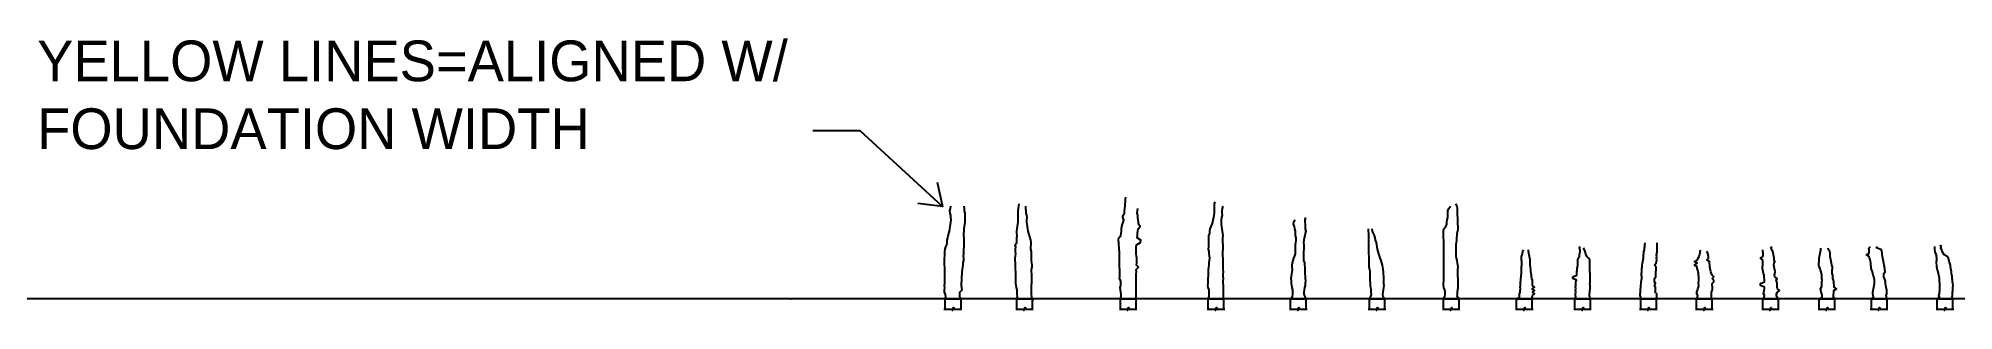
# Model space of a CAD drawing. Header units: feet. Extents: x -751 to 5579, y -2816 to 465.
# Drawn here: x -751 to 2641, y -17 to 465 of the extents above; entities that cross this region are included whole.
import ezdxf

# ---------------------------------------------------------------- set-up
doc = ezdxf.new("R2010")
doc.units = ezdxf.units.FT
doc.header["$MEASUREMENT"] = 0
doc.layers.get('Defpoints').update_dxf_attribs({"color": 6})
doc.layers.add('01_Code', color=2, linetype='Continuous')
doc.layers.add('01_Point', color=7, linetype='Continuous')
doc.dimstyles.get("Standard").update_dxf_attribs({"dimtxt": 0.18, "dimasz": 0.18, "dimexe": 0.18, "dimexo": 0.0625, "dimgap": 0.09, "dimtad": 0, "dimtih": 1, "dimtoh": 1, "dimdec": 4, "dimzin": 0, "dimdsep": 46, "dimtxsty": 'Standard', "dimcen": 0.09, "dimadec": 0, "dimazin": 0, "dimtfac": 1, "dimtdec": 4, "dimtofl": 0, "dimtmove": 0, "dimatfit": 3, "dimfxl": 1, "dimtolj": 1, "dimtzin": 0, "dimarcsym": 0})

msp = doc.modelspace()

# ---------------------------------------------------------------- texts
at = {"layer": '01_Code', "insert": (-753.4, 461.2), "char_height": 72, "attachment_point": 1}
msp.add_mtext_dynamic_manual_height_columns('YELLOW LINES=ALIGNED W/ FOUNDATION WIDTH', width=1600.364, gutter_width=1, heights=[0], dxfattribs=at)

# ---------------------------------------------------------------- blocks, each defined once
blk = doc.blocks.new('XYZBLKS')
at = {"layer": '01_Point'}
blk.add_point((0, 0), dxfattribs=at)
at = {"layer": '01_Code'}
blk.add_attdef('DESC', (0, -1), '', height=0.2, dxfattribs=at)

# ---------------------------------------------------------------- linework, layer by layer
at = {"layer": '01_Code'}
for points in [[(981.9, 4), (982, 4), (982.8, 8), (982.6, 12), (982.2, 16), (982.5, 20), (981.2, 24), (980.5, 28), (980.3, 32), (980.2, 36), (980.1, 40), (980.1, 44), (980, 48), (979.8, 52), (979.7, 56), (979.6, 60), (979.5, 64), (979.2, 68), (979.1, 72), (979, 76), (979.7, 80), (980, 84), (979.7, 88), (979.5, 92), (980.2, 96), (979.1, 100), (981.6, 104), (981.6, 108), (982, 112), (982.2, 116), (981.6, 120), (982.1, 124), (982.5, 128), (982.8, 132), (983.6, 136), (984.1, 140), (984.1, 144), (984.3, 148), (984.3, 152), (984.2, 156), (984.5, 160), (985, 164), (985.3, 168), (986, 172)], [(1165.4, 4), (1165.4, 4), (1166.5, 8), (1166.6, 12), (1166, 16), (1165.5, 20), (1165.1, 24), (1165.9, 28), (1165.9, 32), (1165.9, 36), (1163.9, 40), (1164.1, 44), (1164.1, 48), (1164.1, 52), (1164.1, 56), (1163.9, 60), (1163.9, 64), (1163.9, 68), (1163.9, 72), (1163.7, 76), (1163.6, 80), (1163.6, 84), (1163.5, 88), (1163.2, 92), (1163, 96), (1162.7, 100), (1162.5, 104), (1162.1, 108), (1162.7, 112), (1165.8, 116), (1166.9, 120), (1167.1, 124), (1167.5, 128), (1168.1, 132), (1169.1, 136), (1170.3, 140), (1171.1, 144), (1169.6, 148), (1169.9, 152), (1172.3, 156), (1172.8, 160), (1173.3, 164), (1173.8, 168), (1173.9, 172), (1174.1, 176), (1174.3, 180), (1174.8, 184)], [(1321, 4), (1321, 4), (1322.6, 8), (1322.7, 12), (1322.6, 16), (1322.4, 20), (1321, 24), (1320.2, 28), (1320.7, 32), (1320.7, 36), (1321, 40), (1321.1, 44), (1321.1, 48), (1321.2, 52), (1321.5, 56), (1322, 60), (1322.4, 64), (1322.6, 68), (1323.1, 72), (1323.4, 76), (1323.2, 80), (1322.7, 84), (1322.4, 88), (1321.5, 92), (1321.9, 96), (1322.1, 100), (1322.1, 104), (1321.9, 108), (1321.7, 112), (1322.1, 116), (1323.4, 120), (1323.9, 124), (1324.4, 128), (1326, 132), (1327.6, 136), (1328.9, 140), (1329.5, 144), (1330.7, 148), (1331.5, 152), (1332.2, 156), (1332.1, 160), (1332.1, 164), (1332.1, 168), (1332.2, 172), (1333.1, 176)], [(1764.7, 4), (1764.7, 4), (1761.7, 8), (1762.4, 12), (1762.5, 16), (1763, 20), (1763.7, 24), (1763.7, 28), (1763.7, 32), (1763.8, 36), (1763.4, 40), (1763.2, 44), (1763.2, 48), (1762.9, 52), (1762.9, 56), (1763.4, 60), (1763, 64), (1762.4, 68), (1761.7, 72), (1760.7, 76), (1760, 80), (1760, 84), (1760, 88), (1759.9, 92), (1760.2, 96), (1760.2, 100), (1760.7, 104), (1761, 108), (1761.3, 112), (1761.7, 116), (1762, 120), (1762.8, 124), (1763.4, 128), (1763.7, 132), (1762.9, 136), (1763.2, 140), (1762.7, 144), (1762.7, 148), (1762.4, 152), (1762.3, 156), (1762.4, 160), (1762.4, 164), (1761.7, 168), (1759.3, 172)], [(854.6, 4), (854.7, 3.9), (856, 7.9), (855.7, 11.9), (854, 15.9), (854, 19.9), (854.2, 23.9), (854, 27.9), (854.2, 31.9), (854.2, 35.9), (854.3, 39.9), (854.2, 43.9), (854.3, 47.9), (854.3, 51.9), (854.3, 55.9), (854.3, 59.9), (854, 63.9), (854, 67.9), (854, 71.9), (854, 75.9), (854.3, 79.9), (854.3, 83.9), (854.3, 87.9), (854.8, 91.9), (856.3, 95.9), (857.6, 99.9), (858.3, 103.9), (858.3, 107.9), (859.8, 111.9), (860.1, 115.9), (861.3, 119.9), (862.5, 123.9), (863.1, 127.9), (863.6, 131.9), (864.6, 135.9), (865.1, 139.9), (865.6, 143.9), (864.8, 147.9), (864.8, 151.9), (863.6, 155.9), (863, 159.9), (864.3, 163.9), (864.8, 167.9)], [(882.6, 4), (882.7, 3.9), (881, 7.9), (881, 11.9), (881, 15.9), (885, 19.9), (884.5, 23.9), (883.7, 27.9), (884, 31.9), (884.2, 35.9), (884.5, 39.9), (884.7, 43.9), (885, 47.9), (885.3, 51.9), (885.8, 55.9), (886.3, 59.9), (887, 63.9), (887, 67.9), (888, 71.9), (888, 75.9), (887.5, 79.9), (887.8, 83.9), (887.8, 87.9), (888.1, 91.9), (888.3, 95.9), (888.6, 99.9), (888.6, 103.9), (888.8, 107.9), (888.8, 111.9), (888.1, 115.9), (888, 119.9), (888.3, 123.9), (888.8, 127.9), (889.1, 131.9), (889.8, 135.9), (890.1, 139.9), (890.6, 143.9), (890.6, 147.9), (890.3, 151.9), (890.1, 155.9), (889, 159.9), (889, 163.9), (888.6, 167.9)], [(1010, 4), (1009.9, 4), (1009.8, 0), (1008.2, 8), (1008.1, 12), (1007.7, 16), (1008.1, 20), (1007.8, 24), (1007.8, 28), (1008.7, 32), (1008.7, 36), (1008.6, 40), (1008.7, 44), (1008.4, 48), (1008.1, 52), (1008.1, 56), (1008.8, 60), (1008.8, 64), (1008.2, 68), (1008.1, 72), (1008.1, 76), (1007.9, 80), (1007.9, 84), (1007.6, 88), (1006.6, 92), (1006.7, 96), (1007.1, 100), (1007.1, 104), (1006.8, 108), (1005.4, 112), (1004.4, 116), (1002.9, 120), (1002.2, 124), (1001.4, 128), (1000.8, 132), (1000.3, 136), (999.6, 140), (999.3, 144), (1000.2, 148), (999.7, 152), (998.6, 156), (998.2, 160), (997.9, 164), (997.8, 168)], [(1192.4, 4), (1192.4, 4), (1193.5, 8), (1193.5, 12), (1193.1, 16), (1193.3, 20), (1193, 24), (1193.5, 28), (1193.5, 32), (1193.1, 36), (1193.4, 40), (1193.4, 44), (1193.5, 48), (1193.6, 52), (1193.3, 56), (1197.1, 60), (1194, 64), (1194.3, 68), (1194.4, 72), (1194.1, 76), (1194, 80), (1193.5, 84), (1193.4, 88), (1193.4, 92), (1193.4, 96), (1193.9, 100), (1200.9, 104), (1201.4, 108), (1194.9, 112), (1195.3, 116), (1195.6, 120), (1196.1, 124), (1196.6, 128), (1200.1, 132), (1197.5, 136), (1197.1, 140), (1196.5, 144), (1195.9, 148), (1195.9, 152), (1195.1, 156), (1195.5, 160), (1195.9, 164)], [(1348, 4), (1348, 4), (1347.7, 8), (1348, 12), (1348, 16), (1347.8, 20), (1348, 24), (1347.7, 28), (1347.5, 32), (1347.3, 36), (1347.7, 40), (1347.6, 44), (1347.5, 48), (1347.8, 52), (1347.6, 56), (1347.6, 60), (1347.5, 64), (1347.3, 68), (1347.3, 72), (1347.2, 76), (1346.6, 80), (1346.5, 84), (1346.8, 88), (1347.3, 92), (1347.5, 96), (1347.1, 100), (1346.6, 104), (1346.6, 108), (1347, 112), (1347.3, 116), (1346.6, 120), (1346, 124), (1345.3, 128), (1345, 132), (1344.2, 136), (1344.3, 140), (1344.5, 144), (1345, 148), (1346.1, 152), (1345.7, 156), (1345.5, 160), (1346, 164), (1347.1, 168)], [(1466.8, 4), (1466.8, 4), (1470.2, 8), (1470.7, 12), (1470.8, 16), (1470.6, 20), (1469.7, 24), (1468.9, 28), (1468.3, 32), (1468.1, 36), (1468, 40), (1468.2, 44), (1469, 48), (1469.5, 52), (1470, 56), (1469.7, 60), (1469.7, 64), (1470.2, 68), (1471.5, 72), (1472.7, 76), (1474.5, 80), (1475.5, 84), (1475.3, 88), (1475.3, 92), (1475.5, 96), (1475.6, 100), (1476.2, 104), (1476.7, 108), (1476.8, 112), (1475.7, 116), (1475.3, 120), (1475.3, 124), (1474.2, 128), (1473.6, 132), (1472, 136), (1472.7, 140), (1474.7, 144)], [(1493.8, 4), (1493.8, 4), (1492.4, 8), (1490.9, 12), (1490.9, 16), (1491.2, 20), (1492.1, 24), (1493.3, 28), (1493.4, 32), (1493.6, 36), (1493.4, 40), (1492.9, 44), (1492.7, 48), (1492.7, 52), (1492.7, 56), (1492.3, 60), (1492.1, 64), (1491.7, 68), (1490.4, 72), (1490.1, 76), (1490.3, 80), (1490.4, 84), (1490.3, 88), (1490.6, 92), (1490.7, 96), (1490.6, 100), (1490.3, 104), (1490.9, 108), (1491.6, 112), (1492.3, 116), (1493.2, 120), (1494.1, 124), (1493.2, 128), (1493.4, 132), (1493.2, 136), (1492.8, 140), (1492.7, 144), (1493.9, 148)], [(1737.7, 4), (1737.7, 4), (1740.2, 8), (1740.7, 12), (1740.5, 16), (1739.7, 20), (1738.3, 24), (1737.7, 28), (1737.7, 32), (1737.9, 36), (1737.9, 40), (1738, 44), (1738.2, 48), (1738.2, 52), (1738.2, 56), (1738.2, 60), (1738.2, 64), (1738.2, 68), (1738.2, 72), (1738.2, 76), (1738.2, 80), (1738.2, 84), (1738.1, 88), (1738.1, 92), (1738.1, 96), (1738.1, 100), (1738.1, 104), (1737.9, 108), (1737.8, 112), (1737.7, 116), (1737.5, 120), (1737.4, 124), (1738.3, 128), (1741.6, 132), (1743.2, 136), (1743.6, 140), (1743.9, 144), (1745.4, 148), (1745.4, 152), (1745.1, 156), (1745.5, 160), (1747.2, 164), (1750.2, 168)], [(1606.3, 4), (1606.3, 4), (1609, 8), (1610, 12), (1609.7, 16), (1609.2, 20), (1608.7, 24), (1608.3, 28), (1608.3, 32), (1607.9, 36), (1607.7, 40), (1607.5, 44), (1607.7, 48), (1607.5, 52), (1607.2, 56), (1605.8, 60), (1605.8, 64), (1605.9, 68), (1605.8, 72), (1605.8, 76), (1605.7, 80), (1605.5, 84), (1605.5, 88), (1605.5, 92), (1605.5, 96), (1605.3, 100), (1605.4, 104), (1605.3, 108), (1605.3, 112), (1605.3, 116), (1605.2, 120), (1605, 124), (1604.9, 128)], [(1633.3, 4), (1633.3, 4), (1630.9, 8), (1630, 12), (1630.4, 16), (1631.4, 20), (1632.1, 24), (1632.3, 28), (1632, 32), (1632.1, 36), (1632.1, 40), (1631.8, 44), (1631.4, 48), (1631.3, 52), (1630.8, 56), (1630.3, 60), (1629.6, 64), (1628.1, 68), (1627.1, 72), (1625.6, 76), (1624.1, 80), (1622.9, 84), (1621.9, 88), (1620.9, 92), (1620.3, 96), (1619.5, 100), (1618.6, 104), (1617.4, 108), (1616.5, 112), (1615.4, 116), (1613.3, 120), (1611.9, 124), (1611, 128)], [(2087, 4), (2087, 4), (2087, 7), (2086.1, 10), (2086, 13), (2086.2, 16), (2086.2, 19), (2086.7, 22), (2086.9, 25), (2086.9, 28), (2087.5, 31), (2087.7, 34), (2088.3, 37), (2088.6, 40), (2088.8, 43), (2088.3, 46), (2088.3, 49), (2088.6, 52), (2088.8, 55), (2089, 58), (2089.3, 61), (2089.5, 64), (2090.1, 67), (2090.8, 70), (2091, 73), (2091.5, 76), (2092, 79), (2092, 82), (2092.3, 85), (2092.5, 88), (2093.3, 91), (2093.6, 94), (2094, 97), (2094.3, 100), (2095, 103)], [(2114, 4), (2114, 4), (2115.5, 7), (2115.7, 10), (2115.4, 13), (2112.6, 16), (2112.9, 19), (2113, 22), (2113.1, 25), (2111.4, 28), (2113.2, 31), (2111.4, 34), (2111.4, 37), (2111.4, 40), (2113.6, 43), (2113.8, 46), (2113.9, 49), (2113.9, 52), (2114, 55), (2114.3, 58), (2114.3, 61), (2111.4, 64), (2114.1, 67), (2115.1, 70), (2115.3, 73), (2115.1, 76), (2115.3, 79), (2115.1, 82), (2115.6, 85), (2115.8, 88), (2115.8, 91), (2116, 94), (2115.9, 97), (2115.9, 100), (2115.9, 103)], [(1867.1, 4), (1867.1, 4), (1872.2, 7), (1872.1, 13), (1873.1, 16), (1873.6, 19), (1874.2, 22), (1873.6, 25), (1873.8, 28), (1874.1, 31), (1874.2, 34), (1874.5, 37), (1874.7, 40), (1875.1, 43), (1875.2, 46), (1875.5, 49), (1875.6, 58), (1876, 61), (1876.1, 64), (1876.2, 67), (1876.1, 70), (1876, 73), (1875.9, 76), (1876, 79), (1876.7, 82), (1877.2, 85), (1878, 88), (1879.3, 91)], [(1894.1, 4), (1894.1, 4), (1894.6, 7), (1895.1, 10), (1898.5, 13), (1895, 16), (1898.5, 19), (1894.8, 22), (1898.5, 25), (1895.1, 28), (1895, 31), (1895.1, 34), (1895, 37), (1894, 40), (1893.5, 43), (1893.2, 46), (1893, 49), (1892.3, 52), (1892.2, 55), (1891.5, 61), (1891.3, 64), (1891.2, 67), (1891, 73), (1890.5, 76), (1889.8, 79), (1889.1, 82), (1888.5, 85), (1888, 88), (1888.2, 91)], [(1970.4, 4), (1970.4, 4), (1972.1, 7), (1971.4, 10), (1971.4, 13), (1971.9, 16), (1971.5, 19), (1971.7, 22), (1971.6, 25), (1971.9, 28), (1972.1, 31), (1971.9, 34), (1973.1, 37), (1966.6, 40), (1966.6, 43), (1973.5, 46), (1973.9, 49), (1974, 52), (1974.3, 55), (1974.5, 58), (1974.9, 61), (1975.3, 64), (1975.3, 67), (1975.6, 70), (1975.5, 73), (1976.3, 76), (1978.3, 79), (1978.6, 82), (1978.9, 85), (1979.5, 88), (1979.5, 91), (1978.6, 94), (1979.5, 97)], [(1997.4, 4.1), (1997.3, 4.1), (1996.8, 7.1), (1996.3, 10.1), (1996, 13.1), (1996.5, 16.1), (1997, 19.1), (1997.1, 22.1), (1997.1, 25.1), (1997.1, 28.1), (1997, 31.1), (1997.1, 34.1), (1997.1, 37.1), (1997.2, 40.1), (1997.2, 43.1), (1997.2, 46.1), (1997.1, 49.1), (1997, 52.1), (1996.8, 55.1), (1996.8, 58.1), (1996.8, 61.1), (1996.8, 64.1), (1996.8, 67.1), (1997, 70.1), (1997, 73.1), (1994.6, 76.1), (1991.7, 79.1), (1990, 82.1), (1989.1, 85.1), (1988.5, 88.1), (1987.3, 91.1), (1985.8, 94.1)], [(2185.9, 4), (2185.9, 4), (2187.4, 7), (2187.9, 10), (2186.3, 13), (2186.3, 16), (2187.3, 19), (2188.3, 22), (2189, 25), (2189.6, 28), (2189.5, 31), (2190, 37), (2189.9, 40), (2189.6, 43), (2189.4, 46), (2189, 49), (2188.6, 52), (2187.8, 55), (2186.9, 58), (2186.6, 61), (2181.9, 64), (2186.9, 67), (2181.9, 70), (2187.2, 73), (2188.9, 76), (2190.4, 79), (2191.2, 82), (2191.9, 85), (2192.2, 88), (2192.8, 91)], [(2212.9, 4), (2212.9, 4), (2212.1, 7), (2212.3, 10), (2212.5, 13), (2212.1, 16), (2213.5, 19), (2214.1, 22), (2213.8, 25), (2213.6, 28), (2213.6, 31), (2216.4, 34), (2216.4, 37), (2213.5, 40), (2216.4, 43), (2213.4, 46), (2212.1, 49), (2210.9, 52), (2210.5, 55), (2210.1, 58), (2209.5, 61), (2209.1, 64), (2208.7, 67), (2208.5, 70), (2204.1, 73), (2207.1, 76), (2206.7, 79), (2206.4, 82), (2205.6, 85), (2204, 88)], [(2303.2, 4), (2303.2, 4), (2305.8, 7), (2305.9, 10), (2304.3, 13), (2304.8, 16), (2305.5, 19), (2306, 22), (2306.2, 25), (2298.9, 28), (2298.9, 31), (2306.4, 34), (2306.1, 37), (2305.8, 43), (2305.4, 46), (2304.6, 49), (2303.9, 52), (2303.3, 55), (2302.8, 58), (2302.5, 61), (2303.2, 64), (2303.4, 67), (2303, 70), (2302.5, 73), (2298.9, 76), (2303.4, 79), (2303.7, 82), (2303.9, 85), (2303.4, 88), (2303.3, 91)], [(2330.2, 4), (2330.2, 4), (2328.3, 7), (2327.4, 10), (2327.5, 13), (2329.2, 16), (2332.7, 19), (2328.9, 22), (2328.8, 25), (2328.7, 28), (2328.5, 31), (2328.2, 34), (2327, 37), (2328.7, 40), (2324.7, 43), (2324, 46), (2324.3, 49), (2324.9, 52), (2324.5, 55), (2324, 58), (2323, 61), (2322.9, 64), (2323.2, 67), (2324.2, 70), (2323.2, 73), (2323, 76), (2322.5, 79), (2321.9, 82), (2321.4, 85), (2320.8, 88), (2319, 91), (2317.7, 94), (2319, 97)], [(2403.1, 4), (2403.1, 4), (2408.5, 7), (2408.4, 10), (2407.6, 13), (2406.6, 16), (2406.1, 19), (2405, 22), (2407.1, 25), (2407.4, 28), (2407.6, 31), (2407.9, 34), (2408, 37), (2407.7, 40), (2407.5, 46), (2407, 49), (2406.4, 52), (2405.4, 55), (2404.7, 58), (2403, 61), (2402.2, 64), (2402.4, 67), (2403, 70), (2403.1, 73), (2403, 76), (2403.4, 79), (2404.2, 82), (2404.7, 85), (2405.2, 88), (2405.7, 91), (2406, 94)], [(2430.1, 4), (2430.1, 4), (2428.6, 7), (2428.4, 10), (2429, 16), (2428.9, 19), (2433.7, 22), (2429.7, 25), (2429.6, 28), (2429.2, 31), (2428.9, 34), (2428.2, 37), (2427.2, 40), (2426.9, 43), (2426.9, 46), (2426.2, 49), (2425.7, 52), (2426.2, 55), (2426.5, 58), (2426.4, 61), (2425.4, 64), (2424.7, 67), (2424.2, 70), (2423.7, 73), (2423.2, 76), (2422.7, 79), (2422.5, 82), (2422.2, 85), (2421.7, 88), (2419.4, 91), (2419, 94)], [(2495.5, 4), (2495.5, 4), (2498.9, 7), (2498.4, 10), (2498.2, 13), (2497.9, 16), (2498.5, 19), (2498.9, 22), (2499.5, 25), (2500.2, 28), (2500.7, 31), (2500.9, 34), (2500.7, 37), (2500.2, 40), (2499.5, 43), (2498.8, 46), (2498, 49), (2497.3, 52), (2496.3, 55), (2495.2, 58), (2494.9, 61), (2494.5, 64), (2494.2, 67), (2493.9, 70), (2493.2, 73), (2492.2, 76), (2491.6, 79), (2486.9, 82), (2491.6, 85), (2491.7, 88), (2491.2, 91), (2491, 94), (2493.9, 97)], [(2522.6, 4), (2522.5, 4), (2522.4, 7), (2521.8, 10), (2522.5, 13), (2522.9, 16), (2522.8, 19), (2522, 22), (2521.5, 25), (2520.8, 28), (2520.7, 31), (2520.2, 34), (2519.7, 37), (2518.5, 40), (2517.5, 43), (2517.5, 46), (2517.7, 49), (2520, 52), (2519.4, 55), (2519, 58), (2518.4, 61), (2517.9, 64), (2517.4, 67), (2516.8, 70), (2516.2, 73), (2515.8, 76), (2515.3, 79), (2514.8, 82), (2514.3, 85), (2513.8, 88), (2513.3, 91), (2505.9, 94), (2504.2, 97)], [(2612.2, 4), (2612.2, 4), (2616, 7), (2614.7, 10), (2615.8, 13), (2616.3, 16), (2616.8, 19), (2616.7, 28), (2616.5, 31), (2616.2, 34), (2616.1, 40), (2615.7, 43), (2615, 46), (2614.2, 49), (2613.7, 52), (2612.8, 55), (2612.2, 58), (2611.5, 61), (2611.1, 64), (2610.8, 67), (2611, 70), (2611.1, 73), (2611.3, 76), (2610.7, 79), (2610.6, 82), (2609.1, 85), (2608.2, 88), (2607.8, 91), (2607.8, 94), (2607.7, 97)], [(2639.2, 4), (2639.2, 4), (2638.3, 7), (2638.8, 10), (2639.2, 13), (2639.3, 16), (2639.6, 19), (2639.8, 22), (2639.9, 25), (2640.1, 28), (2639.9, 31), (2639.3, 34), (2638.9, 37), (2638.7, 40), (2638.3, 43), (2637.9, 46), (2637.4, 49), (2637.2, 52), (2636.7, 55), (2636.3, 58), (2635.7, 61), (2635.3, 64), (2634.4, 67), (2633.4, 70), (2632.7, 73), (2631.8, 76), (2629.9, 79), (2624.1, 82), (2622.3, 85), (2620.8, 88), (2620.3, 91), (2618.2, 94), (2618.9, 97), (2618.1, 100)]]:
    msp.add_lwpolyline(points, dxfattribs=at)
at = {"layer": '01_Code', "color": 1}
for points in [[(854.7, -14), (854.7, 3.9), (882.7, 3.9), (882.7, -14)], [(982, -14), (982, 4), (1009, 4), (1009, -14)], [(1165.4, -14), (1165.4, 4), (1192.4, 4), (1192.4, -14)], [(1321, -14), (1321, 4), (1348, 4), (1348, -14)], [(1466.8, -14), (1466.8, 4), (1493.8, 4), (1493.8, -14)], [(1606.3, -14), (1606.3, 4), (1633.3, 4), (1633.3, -14)], [(1737.7, -14), (1737.7, 4), (1764.7, 4), (1764.7, -14)], [(1867.1, -14), (1867.1, 4), (1894.1, 4), (1894.1, -14)], [(1970.4, -14), (1970.4, 4), (1997.3, 4), (1997.3, -14)], [(2087, -14), (2087, 4), (2114, 4), (2114, -14)], [(2185.9, -14), (2185.9, 4), (2212.9, 4), (2212.9, -14)], [(2303.2, -14), (2303.2, 4), (2330.2, 4), (2330.2, -14)], [(2403.1, -14), (2403.1, 4), (2430.1, 4), (2430.1, -14)], [(2495.5, -14), (2495.5, 4), (2522.5, 4), (2522.5, -14)], [(2612.2, -14), (2612.2, 4), (2639.2, 4), (2639.2, -14)]]:
    msp.add_lwpolyline(points, dxfattribs=at)
at = {"layer": '01_Code', "color": 1, "linetype": 'Continuous'}
for points in [[(852.7, -14), (866.7, -14), (867.7, -16.7), (869.7, -11.3), (870.7, -14), (884.7, -14)], [(980, -14), (993.5, -14), (994.5, -16.7), (996.5, -11.3), (997.5, -14), (1011, -14)], [(1163.4, -14), (1176.9, -14), (1177.9, -16.7), (1179.9, -11.3), (1180.9, -14), (1194.4, -14)], [(1319, -14), (1332.5, -14), (1333.5, -16.7), (1335.5, -11.3), (1336.5, -14), (1350, -14)], [(1464.8, -14), (1478.3, -14), (1479.3, -16.7), (1481.3, -11.3), (1482.3, -14), (1495.8, -14)], [(1604.3, -14), (1617.8, -14), (1618.8, -16.7), (1620.8, -11.3), (1621.8, -14), (1635.3, -14)], [(1735.7, -14), (1749.2, -14), (1750.2, -16.7), (1752.2, -11.3), (1753.2, -14), (1766.7, -14)], [(1865.1, -14), (1878.6, -14), (1879.6, -16.7), (1881.6, -11.3), (1882.6, -14), (1896.1, -14)], [(1968.4, -14), (1981.9, -14), (1982.9, -16.7), (1984.9, -11.3), (1985.9, -14), (1999.3, -14)], [(2085, -14), (2098.5, -14), (2099.5, -16.7), (2101.5, -11.3), (2102.5, -14), (2116, -14)], [(2183.9, -14), (2197.4, -14), (2198.4, -16.7), (2200.4, -11.3), (2201.4, -14), (2214.9, -14)], [(2301.2, -14), (2314.7, -14), (2315.7, -16.7), (2317.7, -11.3), (2318.7, -14), (2332.2, -14)], [(2401.1, -14), (2414.6, -14), (2415.6, -16.7), (2417.6, -11.3), (2418.6, -14), (2432.1, -14)], [(2493.5, -14), (2507, -14), (2508, -16.7), (2510, -11.3), (2511, -14), (2524.5, -14)], [(2610.2, -14), (2623.7, -14), (2624.7, -16.7), (2626.7, -11.3), (2627.7, -14), (2641.2, -14)]]:
    msp.add_lwpolyline(points, dxfattribs=at)
at = {"layer": 'Defpoints'}
msp.add_xline((177.5, 4), (-1, 0), dxfattribs=at)

# ---------------------------------------------------------------- block references
at = {"layer": '01_Code', "xscale": 0.08333333333333333, "yscale": 0.08333333333333333, "zscale": 0.08333333333333333}
msp.add_blockref('XYZBLKS', (581.9, 4), dxfattribs=at)

msp.set_redraw_order([(e.dxf.handle, doc.entitydb.next_handle()) for e in msp.query("TEXT MTEXT ATTDEF DIMENSION ARC_DIMENSION")])  # texts and dimensions are drawn at this point

# ---------------------------------------------------------------- leaders
at = {"layer": '01_Code'}
msp.add_leader([(850.4, 167.6), (704.2, 301.3), (620.5, 301.3)], dimstyle='Standard', override={"dimasz": 36, "dimgap": 0.09, "dimtad": 0, "dimldrblk": 'Open90'}, dxfattribs=at)

doc.saveas('drawing.dxf')
